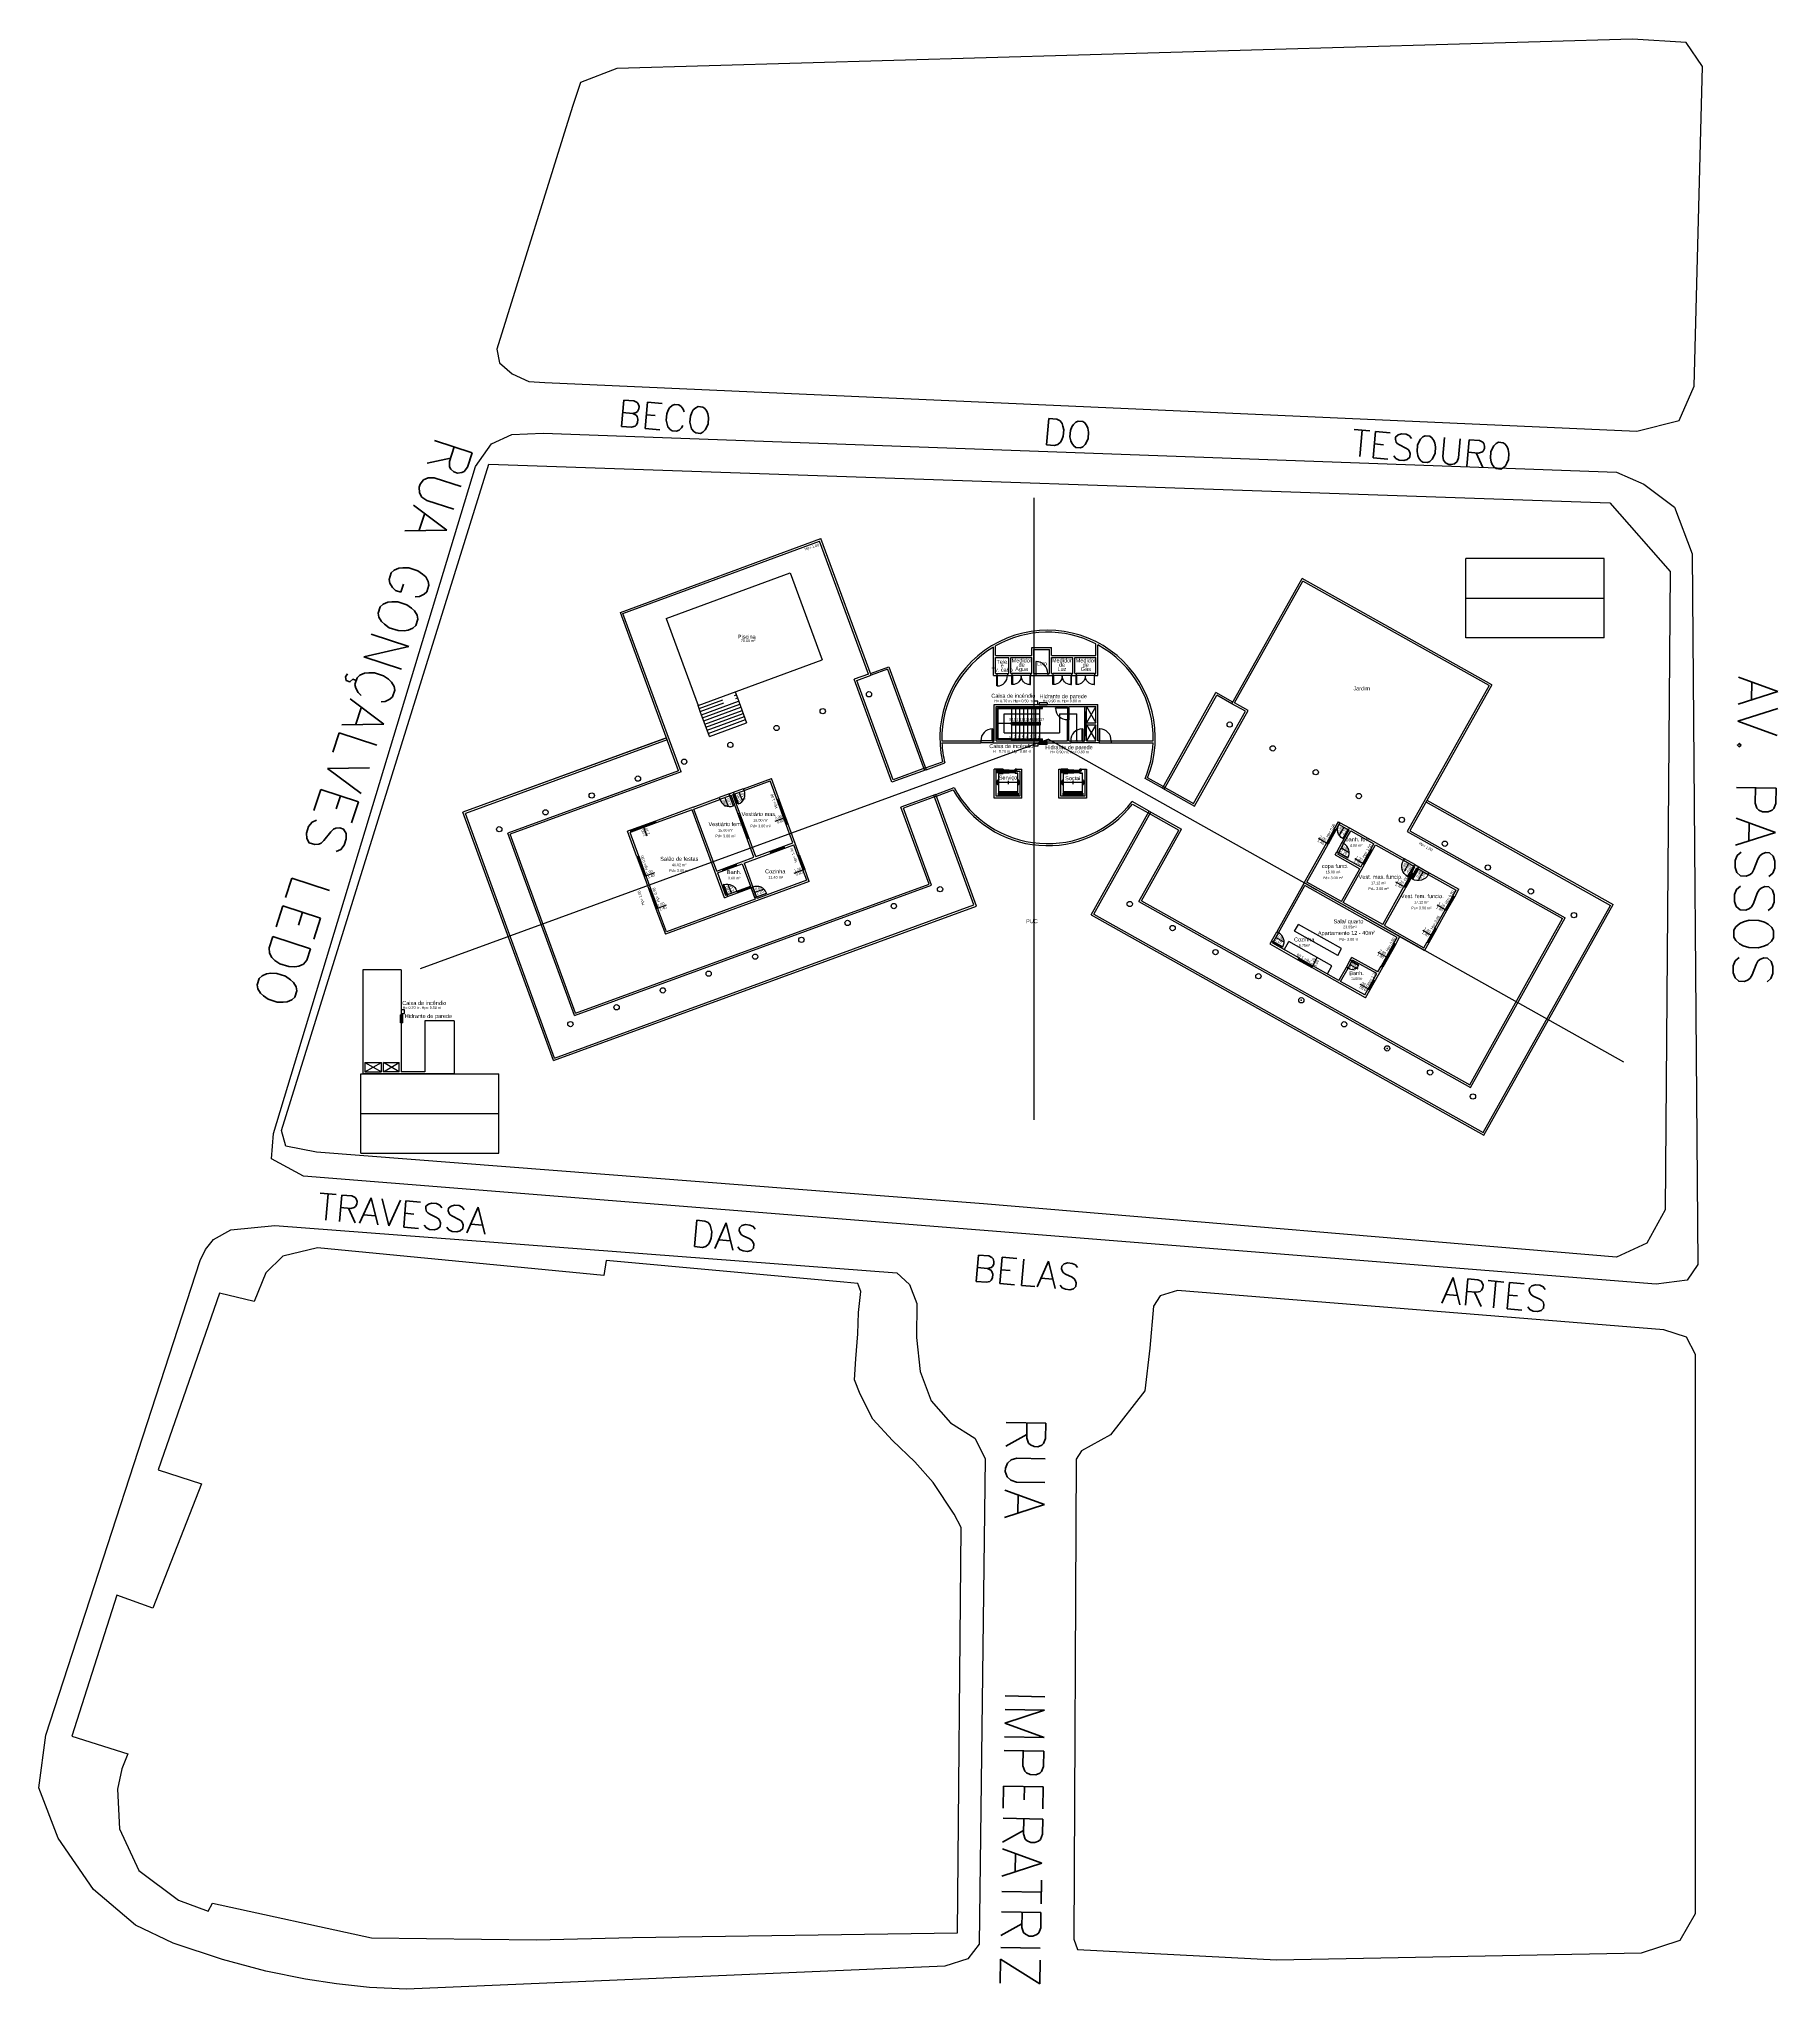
# Model space of a CAD drawing. Header units: millimetres. Extents: x -210 to 1173, y -437 to 320.
# Drawn here: x 452.6 to 584.2, y -108.1 to 39.4 of the extents above; entities that cross this region are included whole.
import ezdxf
from ezdxf.enums import TextEntityAlignment as Align

# ---------------------------------------------------------------- set-up
doc = ezdxf.new("R2010")
doc.units = ezdxf.units.MM
doc.header["$LTSCALE"] = 0.3
for name, pattern in [('DASHDOTX2', [50.8, 25.4, -12.7, 0, -12.7]), ('DASHED2', [9.525, 6.35, -3.175]), ('LTYPE_4', [112.5, 56.25, -56.25]), ('LTYPE_6', [168.75, 112.5, -28.125, 0, -28.125])]:
    doc.linetypes.add(name, pattern=pattern)
for name, color, linetype in [('330', 254, 'Continuous'), ('500', 254, 'Continuous'), ('551', 255, 'Continuous'), ('CORTE', 6, 'Continuous'), ('COTAS', 1, 'Continuous'), ('ESQUADRIAS', 3, 'Continuous'), ('LAYER_0', 6, 'Continuous'), ('LINHA DE CORTE', 6, 'DASHDOTX2'), ('PISO', 1, 'Continuous'), ('PROJEÇÃO', 1, 'DASHED2'), ('TEXTOS', 2, 'Continuous'), ('VISTA', 2, 'Continuous')]:
    doc.layers.add(name, color=color, linetype=linetype)
doc.styles.add('2MM 1_100', font='ARIAL.TTF', dxfattribs={"height": 0.2})
doc.styles.add('3MM 1_100', font='ARIAL.TTF', dxfattribs={"height": 0.3})
doc.styles.add('ROMANS', font='romans.shx')

msp = doc.modelspace()

# ---------------------------------------------------------------- linework, layer by layer
for p, q in [((527.892, -42.36), (527.892, 4.708)), ((481.43, -30.898), (528.945, -13.559)), ((572.504, -37.993), (528.945, -13.559))]:
    msp.add_line(p, q)
at = {"layer": '330'}
for points in [[(486.614, 7.256, 0), (571.435, 4.339, 0), (576.003, -0.858, 0), (575.629, -49.167, 0), (574.242, -51.687, 0), (571.949, -52.744, 0), (524.033, -48.706, 0), (473.572, -44.793, 0), (471.243, -44.357, 0), (470.93, -43.165, 0)], [(522.089, -103.879, 0), (522.351, -73.207, 0), (521.828, -72.202, 0), (520.228, -69.786, 0), (518.843, -68.235, 0), (517.147, -66.629, 0), (515.669, -65.01, 0), (514.723, -63.125, 0), (514.273, -62.04, 0), (514.396, -60.438, 0), (514.533, -58.551, 0), (514.597, -56.937, 0), (514.768, -55.352, 0), (514.542, -54.74, 0), (513.486, -54.645, 0), (495.482, -53.01, 0), (495.321, -54.126, 0), (473.634, -52.038, 0), (471.018, -52.682, 0), (469.729, -53.943, 0), (468.846, -56.1, 0), (466.228, -55.468, 0), (461.579, -68.829, 0), (464.867, -69.891, 0), (461.184, -79.296, 0), (458.465, -78.314, 0), (455.057, -88.981, 0), (459.294, -90.333, 0), (458.846, -91.468, 0), (458.514, -93.001, 0), (458.665, -96.006, 0), (460.123, -99.149, 0), (463.126, -101.398, 0), (465.382, -102.245, 0), (465.701, -101.639, 0), (477.735, -104.255, 0), (490.213, -104.406, 0), (497.473, -104.221, 0)]]:
    msp.add_polyline3d(points, close=True, dxfattribs=at)
at = {"layer": '500'}
for points in [[(490.735, 9.613, 0), (571.949, 6.649, 0), (574.016, 5.757, 0), (576.337, 4.017, 0), (577.685, 0.477, 0), (578.113, -53.294, 0), (577.286, -54.497, 0), (574.951, -54.799, 0), (472.583, -46.609, 0), (470.174, -45.296, 0), (470.318, -43.391, 0), (485.597, 7.09, 0), (486.805, 8.811, 0), (488.36, 9.509, 0)], [(464.767, -52.998, 0), (465.172, -52.168, 0), (465.768, -51.401, 0), (467.095, -50.68, 0), (470.412, -50.359, 0), (517.488, -53.935, 0), (518.458, -54.811, 0), (518.993, -56.26, 0), (518.981, -58.827, 0), (519.253, -61.407, 0), (520.091, -63.626, 0), (521.541, -65.288, 0), (523.397, -66.452, 0), (524.169, -67.981, 0), (523.715, -104.719, 0), (522.867, -105.839, 0), (521.113, -106.386, 0), (480.382, -108.124, 0), (477.58, -107.999, 0), (475.082, -107.723, 0), (472.73, -107.376, 0), (469.725, -106.776, 0), (466.463, -105.896, 0), (462.712, -104.646, 0), (459.877, -103.298, 0), (456.699, -100.585, 0), (454.024, -96.706, 0), (452.57, -92.91, 0), (453.091, -88.911, 0)], [(538.725, -55.271, 0), (537.412, -55.676, 0), (536.921, -56.451, 0), (536.621, -59.625, 0), (536.242, -62.865, 0), (533.653, -66.198, 0), (531.455, -67.399, 0), (531.065, -68.02, 0), (530.892, -104.363, 0), (531.168, -105.122, 0), (546.228, -105.914, 0), (573.84, -105.385, 0), (576.755, -104.438, 0), (577.914, -102.399, 0), (577.928, -60.123, 0), (577.235, -58.806, 0), (575.519, -58.253, 0)]]:
    msp.add_polyline3d(points, close=True, dxfattribs=at)
at = {"layer": '551', "color": 250}
msp.add_polyline3d([(490.847, 13.438, 0), (573.49, 9.763, 0), (576.692, 10.566, 0), (577.824, 13.174, 0), (578.462, 37.358, 0), (577.228, 39.162, 0), (573.153, 39.433, 0), (496.293, 37.197, 0), (493.545, 36.154, 0), (492.939, 34.33, 0), (487.223, 15.968, 0), (487.414, 14.93, 0), (488.379, 14.098, 0), (489.638, 13.528, 0)], close=True, dxfattribs=at)
at = {"layer": 'CORTE'}
for p, q in [((500.024, -4.427), (509.409, -0.974)), ((509.409, -0.974), (511.826, -7.543)), ((500.024, -4.427), (502.441, -10.996)), ((524.802, -8.723), (524.802, -6.578)), ((524.952, -7.223), (524.952, -6.491)), ((524.952, -7.223), (527.702, -7.223)), ((524.952, -7.373), (525.952, -7.373)), ((524.952, -8.573), (524.952, -7.373)), ((525.952, -8.573), (525.952, -7.373)), ((526.102, -7.373), (527.702, -7.373)), ((526.102, -8.573), (526.102, -7.373)), ((527.702, -6.623), (529.202, -6.623)), ((527.702, -7.223), (527.702, -6.623)), ((527.702, -8.573), (527.702, -7.373)), ((527.852, -6.773), (529.052, -6.773)), ((527.852, -8.573), (527.852, -6.773)), ((529.052, -8.573), (529.052, -6.773)), ((529.202, -7.223), (529.202, -6.623)), ((529.202, -7.223), (532.552, -7.223)), ((529.202, -7.373), (530.802, -7.373)), ((529.202, -8.573), (529.202, -7.373)), ((530.802, -8.573), (530.802, -7.373)), ((530.952, -7.373), (532.552, -7.373)), ((530.952, -8.573), (530.952, -7.373)), ((532.552, -7.223), (532.552, -6.34)), ((532.552, -8.573), (532.552, -7.373)), ((532.702, -8.723), (532.702, -6.419)), ((534.145, -7.223), (534.148, -7.223)), ((502.441, -10.996), (511.826, -7.543)), ((524.802, -8.723), (525.052, -8.723)), ((524.952, -8.573), (525.052, -8.573)), ((525.052, -8.573), (525.052, -8.723)), ((525.852, -8.573), (525.952, -8.573)), ((525.852, -8.573), (525.852, -8.723)), ((525.852, -8.723), (526.242, -8.723)), ((526.102, -8.573), (526.202, -8.573)), ((526.202, -8.573), (526.202, -8.723)), ((527.562, -8.723), (528.002, -8.723)), ((527.602, -8.573), (527.702, -8.573)), ((527.602, -8.573), (527.602, -8.723)), ((527.852, -8.573), (528.002, -8.573)), ((528.002, -8.573), (528.002, -8.723)), ((528.902, -8.573), (529.052, -8.573)), ((528.902, -8.573), (528.902, -8.723)), ((528.902, -8.723), (529.302, -8.723)), ((529.202, -8.573), (529.302, -8.573)), ((529.302, -8.573), (529.302, -8.723)), ((530.702, -8.573), (530.802, -8.573)), ((530.702, -8.573), (530.702, -8.723)), ((530.702, -8.723), (531.052, -8.723)), ((530.952, -8.573), (531.052, -8.573)), ((531.052, -8.573), (531.052, -8.723)), ((532.452, -8.573), (532.552, -8.573)), ((532.452, -8.573), (532.452, -8.723)), ((532.452, -8.723), (532.702, -8.723)), ((524.852, -10.923), (532.702, -10.923)), ((524.852, -13.673), (524.852, -10.923)), ((525.002, -11.073), (530.402, -11.073)), ((525.002, -13.673), (525.002, -11.073)), ((525.152, -10.923), (525.152, -10.923)), ((528.852, -10.803), (528.252, -10.803)), ((528.252, -10.803), (528.252, -10.973)), ((528.852, -10.973), (528.252, -10.973)), ((528.852, -10.803), (528.852, -10.973)), ((530.402, -11.173), (530.402, -11.073)), ((530.502, -11.073), (531.702, -11.073)), ((530.502, -11.173), (530.502, -11.073)), ((531.702, -11.073), (532.552, -11.073)), ((531.702, -13.673), (531.702, -11.073)), ((531.852, -12.323), (531.852, -11.073)), ((532.552, -11.073), (531.852, -12.323)), ((531.852, -11.073), (532.552, -12.323)), ((532.552, -12.323), (532.552, -11.073)), ((532.702, -13.673), (532.702, -10.923)), ((527.402, -13.056), (527.357, -13.073)), ((530.402, -13.673), (530.402, -12.073)), ((530.502, -13.673), (530.502, -12.073)), ((531.852, -12.323), (532.552, -12.323)), ((531.852, -12.473), (532.552, -12.473)), ((531.852, -13.673), (531.852, -12.473)), ((531.852, -12.473), (532.552, -13.673)), ((532.552, -12.473), (531.852, -13.673)), ((532.552, -13.673), (532.552, -12.473)), ((520.895, -13.673), (523.852, -13.673)), ((520.9, -13.823), (523.852, -13.823)), ((523.852, -13.673), (523.852, -13.823)), ((524.752, -13.673), (524.752, -13.823)), ((524.752, -13.673), (524.852, -13.673)), ((524.752, -13.823), (530.652, -13.823)), ((525.002, -13.673), (530.402, -13.673)), ((528.252, -13.943), (528.252, -13.773)), ((528.852, -13.773), (528.252, -13.773)), ((528.852, -13.943), (528.252, -13.943)), ((528.852, -13.943), (528.852, -13.773)), ((530.502, -13.673), (530.652, -13.673)), ((531.103, -13.623), (531.102, -13.622)), ((531.552, -13.673), (531.702, -13.673)), ((532.802, -13.823), (531.552, -13.823)), ((531.852, -13.673), (532.552, -13.673)), ((532.802, -13.673), (532.702, -13.673)), ((532.702, -13.823), (532.702, -13.823)), ((532.802, -13.673), (532.802, -13.823)), ((533.702, -13.673), (536.889, -13.673)), ((533.702, -13.673), (533.702, -13.823)), ((533.702, -13.823), (536.883, -13.823)), ((524.857, -18.022), (524.857, -15.823)), ((525.032, -15.823), (524.857, -15.823)), ((525.007, -17.873), (525.007, -15.823)), ((525.007, -15.973), (525.032, -15.973)), ((525.007, -17.873), (525.007, -15.973)), ((526.552, -15.823), (526.957, -15.823)), ((526.552, -15.973), (526.807, -15.973)), ((526.807, -15.973), (526.807, -17.873)), ((526.957, -18.023), (526.957, -15.823)), ((529.752, -15.823), (529.927, -15.823)), ((529.752, -18.023), (529.752, -15.823)), ((529.902, -17.873), (529.902, -15.823)), ((529.902, -17.873), (529.902, -15.973)), ((531.447, -15.823), (531.852, -15.823)), ((531.502, -16.143), (531.501, -16.143)), ((531.702, -15.823), (531.702, -17.873)), ((531.852, -15.823), (531.852, -18.023)), ((504.8, -17.692), (505.128, -17.571)), ((504.852, -17.832), (504.8, -17.692)), ((505.18, -17.712), (505.128, -17.571)), ((505.879, -17.295), (507.991, -16.518)), ((505.931, -17.435), (505.879, -17.295)), ((505.931, -17.435), (507.902, -16.71)), ((509.628, -21.403), (507.902, -16.71)), ((510.105, -22.266), (507.991, -16.518)), ((502.078, -18.693), (499.22, -19.744)), ((501.989, -18.885), (499.274, -19.89)), ((504.44, -25.549), (501.989, -18.885)), ((502.078, -18.693), (504.049, -17.968)), ((502.13, -18.834), (504.101, -18.109)), ((503.856, -23.526), (502.13, -18.834)), ((504.049, -17.968), (504.101, -18.109)), ((504.852, -17.832), (504.945, -17.798)), ((506.672, -22.49), (504.945, -17.798)), ((505.086, -17.746), (505.18, -17.712)), ((506.812, -22.439), (505.086, -17.746)), ((526.957, -18.023), (524.857, -18.022)), ((526.807, -17.873), (525.007, -17.873)), ((531.852, -18.023), (529.752, -18.023)), ((531.702, -17.873), (529.902, -17.873)), ((497.343, -20.434), (497.104, -20.522)), ((497.817, -22.445), (497.104, -20.522)), ((497.395, -20.575), (497.301, -20.61)), ((497.958, -22.393), (497.301, -20.61)), ((497.395, -20.575), (497.343, -20.434)), ((499.272, -19.885), (499.22, -19.744)), ((550.588, -20.369), (550.906, -19.802)), ((550.588, -20.369), (550.719, -20.442)), ((550.719, -20.442), (550.962, -20.008)), ((550.906, -19.802), (551.037, -19.875)), ((550.963, -20.006), (551.037, -19.875)), ((551.167, -21.381), (551.705, -20.421)), ((551.298, -21.454), (551.835, -20.495)), ((551.661, -20.397), (551.734, -20.266)), ((551.661, -20.397), (551.705, -20.421)), ((551.734, -20.266), (555.9, -22.601)), ((551.835, -20.495), (553.58, -21.473)), ((505.926, -22.925), (509.68, -21.544)), ((506.812, -22.439), (509.628, -21.403)), ((509.964, -22.318), (509.68, -21.544)), ((548.314, -24.425), (550.001, -21.415)), ((548.518, -24.367), (550.132, -21.489)), ((550.001, -21.415), (550.132, -21.489)), ((550.653, -22.297), (550.776, -22.079)), ((550.906, -22.152), (550.776, -22.079)), ((551.298, -21.454), (551.167, -21.381)), ((551.266, -25.908), (553.711, -21.546)), ((552.602, -23.217), (553.58, -21.473)), ((553.711, -21.546), (555.826, -22.732)), ((497.958, -22.393), (497.817, -22.445)), ((503.856, -23.526), (506.672, -22.49)), ((503.908, -23.667), (505.785, -22.976)), ((505.785, -22.976), (506.406, -24.666)), ((505.926, -22.925), (506.599, -24.755)), ((509.964, -22.318), (510.105, -22.266)), ((510.379, -23.444), (510.52, -23.392)), ((510.664, -24.218), (510.379, -23.444)), ((510.856, -24.307), (510.52, -23.392)), ((550.653, -22.297), (552.529, -23.348)), ((550.858, -22.239), (550.906, -22.152)), ((550.858, -22.239), (552.602, -23.217)), ((551.135, -25.834), (552.529, -23.348)), ((555.826, -22.732), (555.9, -22.601)), ((556.454, -23.657), (556.699, -23.221)), ((556.585, -23.73), (556.829, -23.294)), ((556.611, -23.172), (556.685, -23.041)), ((556.611, -23.172), (556.699, -23.221)), ((556.685, -23.041), (556.99, -23.212)), ((556.829, -23.294), (556.917, -23.343)), ((556.917, -23.343), (556.99, -23.212)), ((498.504, -23.897), (498.365, -23.948)), ((498.365, -23.948), (498.709, -24.887)), ((498.504, -23.897), (498.849, -24.836)), ((498.849, -24.836), (498.709, -24.887)), ((510.856, -24.307), (499.982, -28.308)), ((503.908, -23.667), (504.529, -25.356)), ((505.374, -25.046), (506.406, -24.666)), ((505.426, -25.186), (506.599, -24.755)), ((510.664, -24.218), (506.909, -25.599)), ((548.314, -24.425), (546.235, -28.132)), ((546.369, -28.207), (548.375, -24.631)), ((549.23, -24.938), (548.314, -24.425)), ((555.556, -28.488), (548.314, -24.425)), ((555.351, -28.545), (548.373, -24.63)), ((551.135, -25.834), (548.518, -24.367)), ((554.254, -27.582), (555.867, -24.704)), ((554.385, -27.656), (555.998, -24.777)), ((555.867, -24.704), (555.998, -24.777)), ((556.454, -23.657), (556.585, -23.73)), ((557.702, -23.783), (557.775, -23.652)), ((557.702, -23.783), (559.817, -24.969)), ((557.775, -23.652), (560.021, -24.911)), ((559.573, -25.405), (559.817, -24.969)), ((559.703, -25.478), (560.021, -24.911)), ((499.399, -26.339), (499.257, -26.39)), ((499.257, -26.39), (499.982, -28.308)), ((500.058, -28.12), (499.312, -26.104)), ((506.769, -25.651), (500.058, -28.12)), ((504.44, -25.549), (504.675, -25.462)), ((504.529, -25.356), (504.623, -25.322)), ((504.623, -25.322), (504.675, -25.462)), ((506.875, -25.506), (506.734, -25.557)), ((506.734, -25.557), (506.769, -25.651)), ((506.875, -25.506), (506.909, -25.599)), ((552.163, -26.582), (550.277, -25.525)), ((554.254, -27.582), (551.266, -25.908)), ((558.204, -27.847), (558.986, -26.452)), ((558.334, -27.921), (559.117, -26.525)), ((558.986, -26.452), (559.117, -26.525)), ((559.573, -25.405), (559.703, -25.478)), ((553.21, -27.169), (557.43, -29.535)), ((554.385, -27.656), (557.372, -29.33)), ((558.204, -27.847), (558.334, -27.921)), ((545.843, -28.83), (545.721, -29.048)), ((545.721, -29.048), (547.839, -30.237)), ((545.978, -28.905), (545.843, -28.83)), ((545.929, -28.992), (545.978, -28.905)), ((547.913, -30.105), (545.929, -28.992)), ((546.369, -28.207), (546.235, -28.132)), ((555.107, -28.981), (555.351, -28.545)), ((555.107, -28.981), (555.238, -29.054)), ((555.238, -29.054), (555.556, -28.488)), ((557.372, -29.33), (557.617, -28.894)), ((557.748, -28.968), (557.43, -29.535)), ((557.617, -28.894), (557.748, -28.968)), ((547.839, -30.237), (547.913, -30.105)), ((548.886, -30.823), (548.959, -30.693)), ((552.963, -33.111), (548.886, -30.823)), ((550.943, -31.806), (548.959, -30.693)), ((550.943, -31.806), (551.506, -30.802)), ((551.074, -31.879), (551.637, -30.875)), ((551.637, -30.875), (551.506, -30.802)), ((551.8, -30.279), (551.922, -30.061)), ((551.931, -30.352), (551.8, -30.279)), ((553.884, -31.162), (551.922, -30.061)), ((551.931, -30.352), (551.979, -30.265)), ((553.811, -31.292), (551.979, -30.265)), ((552.963, -33.111), (554.26, -30.798)), ((553.884, -31.162), (554.129, -30.725)), ((554.129, -30.725), (554.26, -30.798)), ((479.98, -31.169), (479.98, -31.169)), ((552.906, -32.907), (551.074, -31.879)), ((552.906, -32.907), (553.811, -31.292)), ((552.701, -32.964), (552.701, -32.964))]:
    msp.add_line(p, q, dxfattribs=at)
for points in [[(528.152, -10.923), (528.152, -10.673), (527.852, -10.673), (527.852, -10.923)], [(528.152, -13.823), (528.152, -14.073), (527.852, -14.073), (527.852, -13.823)]]:
    msp.add_lwpolyline(points, close=True, dxfattribs=at)
for centre in [(515.379, -10.152), (511.882, -11.429), (508.385, -12.705), (542.675, -12.443), (504.888, -13.981), (545.933, -14.244), (501.391, -15.257), (549.188, -16.049), (494.397, -17.809), (497.894, -16.533), (552.446, -17.851), (490.9, -19.085), (487.4, -20.362), (555.702, -19.655), (558.959, -21.458), (562.215, -23.261), (520.758, -24.902), (565.472, -25.065), (517.261, -26.178), (535.109, -26.021), (513.764, -27.454), (538.354, -27.844), (568.729, -26.868), (510.267, -28.731), (541.602, -29.662), (506.77, -30.007), (499.776, -32.559), (503.246, -31.292), (544.849, -31.485), (496.279, -33.835), (548.096, -33.304), (492.782, -35.111), (551.343, -35.125), (554.59, -36.946), (557.837, -38.767), (561.084, -40.588)]:
    msp.add_circle(centre, 0.2, dxfattribs=at)
for radius, start, end in [(8.15, 338.31976, 192.76239), (8, 62.77092, 119.50181), (8, 62.77092, 119.50181), (8, 120.74388, 181.56745), (8, 358.43065, 61.55603), (8, 182.64247, 193.7063), (8, 337.39146, 357.35562), (8.15, 208.75151, 322.08508), (8, 208.0702, 323.05236)]:
    msp.add_arc((528.892, -13.454), radius, start, end, dxfattribs=at)
at = {"layer": 'COTAS'}
for p, q in [((525.602, -13.073), (525.602, -11.623)), ((525.602, -11.623), (528.302, -11.623)), ((528.302, -11.623), (528.252, -11.572)), ((528.302, -11.623), (528.252, -11.672)), ((529.802, -11.623), (531.102, -11.623)), ((529.802, -11.623), (529.802, -13.073)), ((531.102, -13.673), (531.102, -11.623)), ((525.602, -13.073), (529.802, -13.073)), ((498.585, -20.887), (498.333, -20.23)), ((508.277, -19.747), (508.933, -19.496)), ((550.001, -21.415), (549.388, -21.072)), ((551.717, -22.148), (551.104, -21.804)), ((509.722, -23.696), (510.379, -23.444)), ((552.749, -22.956), (552.136, -22.612)), ((498.505, -23.901), (499.162, -23.65)), ((504.707, -24.523), (504.948, -25.184)), ((555.867, -24.704), (555.254, -24.36)), ((499.399, -26.339), (500.055, -26.087)), ((558.986, -26.452), (558.373, -26.108)), ((557.91, -28.371), (557.297, -28.027)), ((546.786, -28.9), (546.173, -28.556)), ((548.96, -30.693), (549.302, -30.082)), ((552.404, -30.945), (551.783, -30.614)), ((554.523, -30.028), (553.91, -29.685)), ((553.164, -32.449), (552.551, -32.105))]:
    msp.add_line(p, q, dxfattribs=at)
at = {"layer": 'COTAS', "extrusion": (-1.66903e-12, 3.79062e-12, -1)}
for p, q in [((505.555, -17.573), (505.796, -18.234)), ((504.476, -17.97), (504.717, -18.631))]:
    msp.add_line(p, q, dxfattribs=at)
at = {"layer": 'COTAS', "extrusion": (-2.49741e-12, 2.53038e-12, -1)}
msp.add_line((551.312, -20.201), (550.968, -20.815), dxfattribs=at)
at = {"layer": 'COTAS', "extrusion": (3.46177e-12, -8.09989e-13, -1)}
for p, q in [((556.219, -22.952), (555.875, -23.565)), ((557.309, -23.563), (556.966, -24.176))]:
    msp.add_line(p, q, dxfattribs=at)
at = {"layer": 'COTAS', "extrusion": (-3.79062e-12, -1.66903e-12, -1)}
msp.add_line((506.737, -25.13), (507.397, -24.889), dxfattribs=at)
at = {"layer": 'COTAS'}
msp.add_circle((531.102, -13.673), 0.05, dxfattribs=at)
at = {"layer": 'ESQUADRIAS'}
for p, q in [((498.295, -20.125), (497.355, -20.467)), ((499.248, -19.819), (497.369, -20.505)), ((498.295, -20.125), (498.322, -20.2)), ((499.262, -19.857), (498.322, -20.2)), ((550.636, -20.396), (550.049, -21.442)), ((550.671, -20.415), (550.084, -21.462)), ((497.869, -22.425), (498.418, -23.928)), ((497.907, -22.412), (498.455, -23.915)), ((510.43, -23.425), (510.016, -22.299)), ((510.468, -23.411), (510.054, -22.285)), ((498.761, -24.868), (499.309, -26.371)), ((498.798, -24.854), (499.347, -26.357)), ((556.502, -23.684), (555.915, -24.731)), ((556.537, -23.703), (555.95, -24.75)), ((559.034, -26.479), (559.621, -25.432)), ((559.069, -26.498), (559.655, -25.451)), ((558.251, -27.874), (557.665, -28.921)), ((558.286, -27.894), (557.7, -28.941)), ((555.155, -29.008), (554.177, -30.752)), ((555.19, -29.027), (554.211, -30.771)), ((547.866, -30.188), (548.913, -30.775)), ((547.886, -30.153), (548.932, -30.74))]:
    msp.add_line(p, q, dxfattribs=at)
at = {"layer": 'ESQUADRIAS', "extrusion": (-4.20167e-10, 2.37721e-09, 1), "elevation": 0}
msp.add_lwpolyline([(525.052, -8.723), (525.092, -8.723), (525.092, -9.523), (525.052, -9.523)], close=True, dxfattribs=at)
at = {"layer": 'ESQUADRIAS', "extrusion": (2.18219e-21, 1.22461e-16, -1)}
for points in [[(-526.202, -8.723), (-526.242, -8.723), (-526.242, -9.423), (-526.202, -9.423)], [(-527.602, -8.723), (-527.562, -8.723), (-527.562, -9.423), (-527.602, -9.423)], [(-529.302, -8.723), (-529.342, -8.723), (-529.342, -9.423), (-529.302, -9.423)], [(-530.702, -8.723), (-530.662, -8.723), (-530.662, -9.423), (-530.702, -9.423)], [(-531.052, -8.723), (-531.092, -8.723), (-531.092, -9.423), (-531.052, -9.423)], [(-532.452, -8.723), (-532.412, -8.723), (-532.412, -9.423), (-532.452, -9.423)]]:
    msp.add_lwpolyline(points, close=True, dxfattribs=at)
at = {"layer": 'ESQUADRIAS'}
for points in [[(528.002, -8.573), (528.042, -8.573), (528.042, -7.673), (528.002, -7.673)], [(530.402, -11.173), (530.402, -11.213), (529.502, -11.213), (529.502, -11.173)], [(524.752, -13.673), (524.712, -13.673), (524.712, -12.773), (524.752, -12.773)], [(531.552, -13.673), (531.512, -13.673), (531.512, -12.773), (531.552, -12.773)], [(532.802, -13.673), (532.842, -13.673), (532.842, -12.773), (532.802, -12.773)], [(550.908, -22.153), (550.928, -22.118), (551.626, -22.51), (551.606, -22.544)], [(545.978, -28.905), (545.997, -28.87), (546.695, -29.261), (546.675, -29.296)], [(551.931, -30.352), (551.911, -30.387), (552.434, -30.681), (552.454, -30.646)]]:
    msp.add_lwpolyline(points, close=True, dxfattribs=at)
at = {"layer": 'ESQUADRIAS', "elevation": 0}
for points in [[(505.18, -17.712), (505.218, -17.698), (505.494, -18.449), (505.456, -18.462)], [(504.852, -17.832), (504.814, -17.846), (505.09, -18.597), (505.128, -18.583)]]:
    msp.add_lwpolyline(points, close=True, dxfattribs=at)
at = {"layer": 'ESQUADRIAS', "extrusion": (-5.98787e-17, -1.06823e-16, -1)}
msp.add_lwpolyline([(-551.661, -20.397), (-551.626, -20.377), (-551.235, -21.075), (-551.27, -21.095)], close=True, dxfattribs=at)
at = {"layer": 'ESQUADRIAS', "extrusion": (1.06823e-16, -5.98787e-17, -1)}
msp.add_lwpolyline([(-556.611, -23.172), (-556.576, -23.152), (-556.136, -23.937), (-556.171, -23.957)], close=True, dxfattribs=at)
at = {"layer": 'ESQUADRIAS', "extrusion": (-1.06823e-16, 5.98787e-17, -1)}
msp.add_lwpolyline([(-556.917, -23.343), (-556.952, -23.363), (-556.511, -24.148), (-556.477, -24.128)], close=True, dxfattribs=at)
at = {"layer": 'ESQUADRIAS', "extrusion": (7.55958e-10, -2.0636e-09, -1), "elevation": 0}
msp.add_lwpolyline([(-504.623, -25.322), (-504.661, -25.308), (-504.384, -24.557), (-504.347, -24.571)], close=True, dxfattribs=at)
at = {"layer": 'ESQUADRIAS', "extrusion": (1.24771e-08, 1.88166e-09, 1), "elevation": 0}
msp.add_lwpolyline([(506.875, -25.506), (506.861, -25.468), (507.612, -25.192), (507.626, -25.229)], close=True, dxfattribs=at)
at = {"layer": 'LAYER_0', "color": 7}
for p, q in [((525.032, -15.973), (525.032, -15.823)), ((526.552, -15.823), (526.552, -15.973)), ((529.927, -15.973), (529.927, -15.823)), ((531.447, -15.823), (531.447, -15.973))]:
    msp.add_line(p, q, dxfattribs=at)
at = {"layer": 'LAYER_0', "color": 11}
for p, q in [((525.532, -15.823), (525.032, -15.823)), ((525.032, -15.823), (525.032, -15.883)), ((525.032, -15.973), (525.032, -15.883)), ((525.032, -15.883), (526.432, -15.883)), ((526.462, -15.973), (525.032, -15.973)), ((525.034, -15.881), (525.034, -15.825)), ((525.034, -15.825), (525.53, -15.825)), ((525.047, -15.881), (525.034, -15.881)), ((525.047, -15.883), (525.047, -15.881)), ((525.057, -16.093), (525.057, -16.003)), ((526.462, -16.003), (525.057, -16.003)), ((526.432, -16.093), (525.057, -16.093)), ((525.53, -16.123), (525.177, -16.123)), ((525.177, -16.123), (525.177, -17.573)), ((525.207, -17.543), (525.207, -16.143)), ((525.207, -16.143), (525.532, -16.143)), ((525.982, -15.888), (525.512, -15.888)), ((525.512, -15.888), (525.512, -15.928)), ((525.512, -15.928), (525.527, -15.928)), ((525.512, -16.088), (525.512, -16.048)), ((525.512, -16.048), (525.527, -16.048)), ((525.982, -16.088), (525.512, -16.088)), ((525.514, -15.926), (525.514, -15.89)), ((525.514, -15.89), (525.98, -15.89)), ((525.527, -15.926), (525.514, -15.926)), ((525.527, -16.05), (525.514, -16.05)), ((525.514, -16.05), (525.514, -16.086)), ((525.514, -16.086), (525.98, -16.086)), ((525.53, -15.881), (525.517, -15.881)), ((525.517, -15.881), (525.517, -15.883)), ((525.517, -16.093), (525.517, -16.095)), ((525.517, -16.095), (525.53, -16.095)), ((525.527, -15.928), (525.527, -15.926)), ((525.527, -16.048), (525.527, -16.05)), ((525.53, -15.825), (525.53, -15.881)), ((525.53, -16.095), (525.53, -16.123)), ((525.532, -15.883), (525.532, -15.823)), ((525.532, -16.093), (525.532, -16.143)), ((526.444, -15.933), (525.962, -15.933)), ((525.962, -15.933), (525.962, -15.973)), ((525.962, -16.043), (525.962, -16.003)), ((526.444, -16.043), (525.962, -16.043)), ((525.964, -15.971), (525.964, -15.935)), ((525.964, -15.935), (526.442, -15.935)), ((525.977, -15.971), (525.964, -15.971)), ((525.977, -16.005), (525.964, -16.005)), ((525.964, -16.005), (525.964, -16.041)), ((525.964, -16.041), (526.442, -16.041)), ((525.967, -15.928), (525.967, -15.926)), ((525.967, -15.926), (525.98, -15.926)), ((525.982, -15.928), (525.967, -15.928)), ((525.982, -16.048), (525.967, -16.048)), ((525.967, -16.048), (525.967, -16.05)), ((525.967, -16.05), (525.98, -16.05)), ((525.977, -15.973), (525.977, -15.971)), ((525.977, -16.003), (525.977, -16.005)), ((525.98, -15.926), (525.98, -15.89)), ((525.98, -16.05), (525.98, -16.086)), ((525.982, -15.888), (525.982, -15.928)), ((525.982, -16.088), (525.982, -16.048)), ((526.442, -15.971), (526.429, -15.971)), ((526.429, -15.971), (526.429, -15.973)), ((526.429, -16.005), (526.429, -16.003)), ((526.442, -16.005), (526.429, -16.005)), ((526.432, -15.823), (526.432, -15.928)), ((526.432, -15.823), (526.552, -15.823)), ((526.432, -15.928), (526.447, -15.928)), ((526.432, -16.048), (526.447, -16.048)), ((526.432, -16.048), (526.432, -16.093)), ((526.432, -16.093), (526.432, -16.143)), ((526.607, -16.143), (526.432, -16.143)), ((526.434, -15.926), (526.434, -15.825)), ((526.55, -15.825), (526.434, -15.825)), ((526.449, -15.926), (526.434, -15.926)), ((526.449, -16.05), (526.434, -16.05)), ((526.434, -16.05), (526.434, -16.093)), ((526.434, -16.123), (526.434, -16.093)), ((526.637, -16.123), (526.434, -16.123)), ((526.442, -15.935), (526.442, -15.971)), ((526.442, -16.041), (526.442, -16.005)), ((526.444, -15.973), (526.444, -15.933)), ((526.444, -16.003), (526.444, -16.043)), ((526.447, -15.928), (526.447, -15.973)), ((526.447, -16.048), (526.447, -16.003)), ((526.449, -15.971), (526.449, -15.926)), ((526.462, -15.971), (526.449, -15.971)), ((526.462, -16.005), (526.449, -16.005)), ((526.449, -16.005), (526.449, -16.05)), ((526.462, -15.973), (526.462, -15.971)), ((526.552, -15.973), (526.462, -15.973)), ((526.462, -16.003), (526.462, -16.005)), ((526.537, -15.883), (526.537, -15.881)), ((526.537, -15.881), (526.55, -15.881)), ((526.552, -15.883), (526.537, -15.883)), ((526.55, -15.881), (526.55, -15.825)), ((526.552, -15.823), (526.552, -15.883)), ((526.552, -15.883), (526.552, -15.973)), ((526.607, -16.143), (526.607, -17.543)), ((526.637, -17.573), (526.637, -16.123)), ((530.427, -15.823), (529.927, -15.823)), ((529.927, -15.823), (529.927, -15.883)), ((529.927, -15.973), (529.927, -15.883)), ((529.927, -15.883), (531.327, -15.883)), ((531.357, -15.973), (529.927, -15.973)), ((529.929, -15.881), (529.929, -15.825)), ((529.929, -15.825), (530.425, -15.825)), ((529.942, -15.881), (529.929, -15.881)), ((529.942, -15.883), (529.942, -15.881)), ((529.952, -16.093), (529.952, -16.003)), ((531.357, -16.003), (529.952, -16.003)), ((531.327, -16.093), (529.952, -16.093)), ((530.425, -16.123), (530.072, -16.123)), ((530.072, -16.123), (530.072, -17.573)), ((530.102, -17.543), (530.102, -16.143)), ((530.102, -16.143), (530.427, -16.143)), ((530.877, -15.888), (530.407, -15.888)), ((530.407, -15.888), (530.407, -15.928)), ((530.407, -15.928), (530.422, -15.928)), ((530.407, -16.088), (530.407, -16.048)), ((530.407, -16.048), (530.422, -16.048)), ((530.877, -16.088), (530.407, -16.088)), ((530.409, -15.926), (530.409, -15.89)), ((530.409, -15.89), (530.875, -15.89)), ((530.422, -15.926), (530.409, -15.926)), ((530.422, -16.05), (530.409, -16.05)), ((530.409, -16.05), (530.409, -16.086)), ((530.409, -16.086), (530.875, -16.086)), ((530.425, -15.881), (530.412, -15.881)), ((530.412, -15.881), (530.412, -15.883)), ((530.412, -16.093), (530.412, -16.095)), ((530.412, -16.095), (530.425, -16.095)), ((530.422, -15.928), (530.422, -15.926)), ((530.422, -16.048), (530.422, -16.05)), ((530.425, -15.825), (530.425, -15.881)), ((530.425, -16.095), (530.425, -16.123)), ((530.427, -15.883), (530.427, -15.823)), ((530.427, -16.093), (530.427, -16.143)), ((531.339, -15.933), (530.857, -15.933)), ((530.857, -15.933), (530.857, -15.973)), ((530.857, -16.043), (530.857, -16.003)), ((531.339, -16.043), (530.857, -16.043)), ((530.859, -15.971), (530.859, -15.935)), ((530.859, -15.935), (531.337, -15.935)), ((530.872, -15.971), (530.859, -15.971)), ((530.872, -16.005), (530.859, -16.005)), ((530.859, -16.005), (530.859, -16.041)), ((530.859, -16.041), (531.337, -16.041)), ((530.862, -15.928), (530.862, -15.926)), ((530.862, -15.926), (530.875, -15.926)), ((530.877, -15.928), (530.862, -15.928)), ((530.877, -16.048), (530.862, -16.048)), ((530.862, -16.048), (530.862, -16.05)), ((530.862, -16.05), (530.875, -16.05)), ((530.872, -15.973), (530.872, -15.971)), ((530.872, -16.003), (530.872, -16.005)), ((530.875, -15.926), (530.875, -15.89)), ((530.875, -16.05), (530.875, -16.086)), ((530.877, -15.888), (530.877, -15.928)), ((530.877, -16.088), (530.877, -16.048)), ((531.337, -15.971), (531.324, -15.971)), ((531.324, -15.971), (531.324, -15.973)), ((531.324, -16.005), (531.324, -16.003)), ((531.337, -16.005), (531.324, -16.005)), ((531.327, -15.823), (531.327, -15.928)), ((531.327, -15.823), (531.447, -15.823)), ((531.327, -15.928), (531.342, -15.928)), ((531.327, -16.048), (531.342, -16.048)), ((531.327, -16.048), (531.327, -16.093)), ((531.327, -16.093), (531.327, -16.143)), ((531.502, -16.143), (531.327, -16.143)), ((531.329, -15.926), (531.329, -15.825)), ((531.445, -15.825), (531.329, -15.825)), ((531.344, -15.926), (531.329, -15.926)), ((531.344, -16.05), (531.329, -16.05)), ((531.329, -16.05), (531.329, -16.093)), ((531.329, -16.123), (531.329, -16.093)), ((531.532, -16.123), (531.329, -16.123)), ((531.337, -15.935), (531.337, -15.971)), ((531.337, -16.041), (531.337, -16.005)), ((531.339, -15.973), (531.339, -15.933)), ((531.339, -16.003), (531.339, -16.043)), ((531.342, -15.928), (531.342, -15.973)), ((531.342, -16.048), (531.342, -16.003)), ((531.344, -15.971), (531.344, -15.926)), ((531.357, -15.971), (531.344, -15.971)), ((531.357, -16.005), (531.344, -16.005)), ((531.344, -16.005), (531.344, -16.05)), ((531.357, -15.973), (531.357, -15.971)), ((531.447, -15.973), (531.357, -15.973)), ((531.357, -16.003), (531.357, -16.005)), ((531.432, -15.883), (531.432, -15.881)), ((531.432, -15.881), (531.445, -15.881)), ((531.447, -15.883), (531.432, -15.883)), ((531.445, -15.881), (531.445, -15.825)), ((531.447, -15.823), (531.447, -15.883)), ((531.447, -15.883), (531.447, -15.973)), ((531.502, -16.143), (531.502, -17.543)), ((531.532, -17.573), (531.532, -16.123)), ((525.057, -16.738), (525.007, -16.738)), ((525.057, -16.908), (525.007, -16.908)), ((525.057, -16.778), (525.057, -16.738)), ((525.057, -16.778), (525.057, -16.823)), ((525.057, -16.778), (525.062, -16.778)), ((525.057, -16.823), (525.057, -16.868)), ((525.057, -16.868), (525.057, -16.908)), ((525.057, -16.868), (525.062, -16.868)), ((525.066, -16.781), (525.062, -16.778)), ((525.066, -16.864), (525.062, -16.868)), ((525.067, -16.815), (525.066, -16.781)), ((525.067, -16.831), (525.066, -16.864)), ((525.071, -16.818), (525.067, -16.815)), ((525.067, -16.831), (525.071, -16.827)), ((525.087, -16.818), (525.071, -16.818)), ((525.087, -16.827), (525.071, -16.827)), ((525.087, -16.818), (525.09, -16.815)), ((525.087, -16.827), (525.09, -16.831)), ((525.132, -16.815), (525.09, -16.815)), ((525.132, -16.831), (525.09, -16.831)), ((525.146, -16.667), (525.092, -16.667)), ((525.092, -16.667), (525.092, -16.748)), ((525.152, -16.673), (525.092, -16.673)), ((525.092, -16.748), (525.152, -16.748)), ((525.092, -16.979), (525.092, -16.898)), ((525.092, -16.898), (525.152, -16.898)), ((525.152, -16.973), (525.092, -16.973)), ((525.146, -16.979), (525.092, -16.979)), ((525.132, -16.823), (525.132, -16.815)), ((525.132, -16.823), (525.132, -16.831)), ((525.152, -16.613), (525.146, -16.613)), ((525.146, -16.613), (525.146, -16.667)), ((525.146, -17.033), (525.146, -16.979)), ((525.152, -17.033), (525.146, -17.033)), ((525.152, -16.613), (525.152, -16.673)), ((525.152, -16.673), (525.177, -16.673)), ((525.152, -16.748), (525.177, -16.748)), ((525.152, -16.898), (525.177, -16.898)), ((525.152, -16.973), (525.177, -16.973)), ((525.152, -17.033), (525.152, -16.973)), ((525.203, -17.64), (525.153, -17.64)), ((525.153, -17.64), (525.153, -17.873)), ((525.177, -17.573), (526.637, -17.573)), ((525.203, -17.68), (525.203, -17.64)), ((526.607, -17.543), (525.207, -17.543)), ((525.277, -17.803), (525.277, -17.623)), ((525.277, -17.623), (526.537, -17.623)), ((526.537, -17.623), (526.537, -17.803)), ((526.611, -17.68), (526.611, -17.64)), ((526.611, -17.64), (526.661, -17.64)), ((526.662, -16.673), (526.637, -16.673)), ((526.662, -16.748), (526.637, -16.748)), ((526.662, -16.898), (526.637, -16.898)), ((526.662, -16.973), (526.637, -16.973)), ((526.661, -17.64), (526.661, -17.873)), ((526.662, -16.613), (526.662, -16.673)), ((526.662, -16.613), (526.668, -16.613)), ((526.662, -16.673), (526.722, -16.673)), ((526.722, -16.748), (526.662, -16.748)), ((526.722, -16.898), (526.662, -16.898)), ((526.662, -17.033), (526.662, -16.973)), ((526.662, -16.973), (526.722, -16.973)), ((526.662, -17.033), (526.668, -17.033)), ((526.668, -16.613), (526.668, -16.667)), ((526.668, -16.667), (526.722, -16.667)), ((526.668, -17.033), (526.668, -16.979)), ((526.668, -16.979), (526.722, -16.979)), ((526.682, -16.823), (526.682, -16.815)), ((526.682, -16.815), (526.724, -16.815)), ((526.682, -16.823), (526.682, -16.831)), ((526.682, -16.831), (526.724, -16.831)), ((526.722, -16.667), (526.722, -16.748)), ((526.722, -16.979), (526.722, -16.898)), ((526.728, -16.818), (526.724, -16.815)), ((526.728, -16.827), (526.724, -16.831)), ((526.728, -16.818), (526.744, -16.818)), ((526.728, -16.827), (526.744, -16.827)), ((526.748, -16.815), (526.744, -16.818)), ((526.744, -16.827), (526.748, -16.831)), ((526.748, -16.815), (526.749, -16.781)), ((526.748, -16.831), (526.749, -16.864)), ((526.749, -16.781), (526.753, -16.778)), ((526.749, -16.864), (526.753, -16.868)), ((526.757, -16.778), (526.753, -16.778)), ((526.757, -16.868), (526.753, -16.868)), ((526.757, -16.778), (526.757, -16.738)), ((526.757, -16.738), (526.807, -16.738)), ((526.757, -16.823), (526.757, -16.778)), ((526.757, -16.868), (526.757, -16.823)), ((526.757, -16.868), (526.757, -16.908)), ((526.757, -16.908), (526.807, -16.908)), ((529.952, -16.738), (529.902, -16.738)), ((529.952, -16.908), (529.902, -16.908)), ((529.952, -16.778), (529.952, -16.738)), ((529.952, -16.778), (529.952, -16.823)), ((529.952, -16.778), (529.957, -16.778)), ((529.952, -16.823), (529.952, -16.868)), ((529.952, -16.868), (529.952, -16.908)), ((529.952, -16.868), (529.957, -16.868)), ((529.96, -16.781), (529.957, -16.778)), ((529.96, -16.864), (529.957, -16.868)), ((529.962, -16.815), (529.96, -16.781)), ((529.962, -16.831), (529.96, -16.864)), ((529.966, -16.818), (529.962, -16.815)), ((529.962, -16.831), (529.966, -16.827)), ((529.982, -16.818), (529.966, -16.818)), ((529.982, -16.827), (529.966, -16.827)), ((529.982, -16.818), (529.985, -16.815)), ((529.982, -16.827), (529.985, -16.831)), ((530.027, -16.815), (529.985, -16.815)), ((530.027, -16.831), (529.985, -16.831)), ((530.041, -16.667), (529.987, -16.667)), ((529.987, -16.667), (529.987, -16.748)), ((530.047, -16.673), (529.987, -16.673)), ((529.987, -16.748), (530.047, -16.748)), ((529.987, -16.979), (529.987, -16.898)), ((529.987, -16.898), (530.047, -16.898)), ((530.047, -16.973), (529.987, -16.973)), ((530.041, -16.979), (529.987, -16.979)), ((530.027, -16.823), (530.027, -16.815)), ((530.027, -16.823), (530.027, -16.831)), ((530.047, -16.613), (530.041, -16.613)), ((530.041, -16.613), (530.041, -16.667)), ((530.041, -17.033), (530.041, -16.979)), ((530.047, -17.033), (530.041, -17.033)), ((530.047, -16.613), (530.047, -16.673)), ((530.047, -16.673), (530.072, -16.673)), ((530.047, -16.748), (530.072, -16.748)), ((530.047, -16.898), (530.072, -16.898)), ((530.047, -16.973), (530.072, -16.973)), ((530.047, -17.033), (530.047, -16.973)), ((530.098, -17.64), (530.048, -17.64)), ((530.048, -17.64), (530.048, -17.873)), ((530.072, -17.573), (531.532, -17.573)), ((530.098, -17.68), (530.098, -17.64)), ((531.502, -17.543), (530.102, -17.543)), ((530.172, -17.803), (530.172, -17.623)), ((530.172, -17.623), (531.432, -17.623)), ((531.432, -17.623), (531.432, -17.803)), ((531.506, -17.68), (531.506, -17.64)), ((531.506, -17.64), (531.556, -17.64)), ((531.557, -16.673), (531.532, -16.673)), ((531.557, -16.748), (531.532, -16.748)), ((531.557, -16.898), (531.532, -16.898)), ((531.557, -16.973), (531.532, -16.973)), ((531.556, -17.64), (531.556, -17.873)), ((531.557, -16.613), (531.557, -16.673)), ((531.557, -16.613), (531.563, -16.613)), ((531.557, -16.673), (531.617, -16.673)), ((531.617, -16.748), (531.557, -16.748)), ((531.617, -16.898), (531.557, -16.898)), ((531.557, -17.033), (531.557, -16.973)), ((531.557, -16.973), (531.617, -16.973)), ((531.557, -17.033), (531.563, -17.033)), ((531.563, -16.613), (531.563, -16.667)), ((531.563, -16.667), (531.617, -16.667)), ((531.563, -17.033), (531.563, -16.979)), ((531.563, -16.979), (531.617, -16.979)), ((531.577, -16.823), (531.577, -16.815)), ((531.577, -16.815), (531.619, -16.815)), ((531.577, -16.823), (531.577, -16.831)), ((531.577, -16.831), (531.619, -16.831)), ((531.617, -16.667), (531.617, -16.748)), ((531.617, -16.979), (531.617, -16.898)), ((531.623, -16.818), (531.619, -16.815)), ((531.623, -16.827), (531.619, -16.831)), ((531.623, -16.818), (531.639, -16.818)), ((531.623, -16.827), (531.639, -16.827)), ((531.642, -16.815), (531.639, -16.818)), ((531.639, -16.827), (531.642, -16.831)), ((531.642, -16.815), (531.644, -16.781)), ((531.642, -16.831), (531.644, -16.864)), ((531.644, -16.781), (531.648, -16.778)), ((531.644, -16.864), (531.648, -16.868)), ((531.652, -16.778), (531.648, -16.778)), ((531.652, -16.868), (531.648, -16.868)), ((531.652, -16.778), (531.652, -16.738)), ((531.652, -16.738), (531.702, -16.738)), ((531.652, -16.823), (531.652, -16.778)), ((531.652, -16.868), (531.652, -16.823)), ((531.652, -16.868), (531.652, -16.908)), ((531.652, -16.908), (531.702, -16.908)), ((526.537, -17.803), (525.277, -17.803)), ((526.611, -17.745), (526.611, -17.873)), ((530.098, -17.745), (530.098, -17.873)), ((531.432, -17.803), (530.172, -17.803)), ((531.506, -17.745), (531.506, -17.873))]:
    msp.add_line(p, q, dxfattribs=at)
at = {"layer": 'LAYER_0', "color": 1}
for p, q in [((525.032, -15.903), (525.512, -15.903)), ((525.512, -15.913), (525.032, -15.913)), ((525.032, -15.948), (525.962, -15.948)), ((525.962, -15.958), (525.032, -15.958)), ((525.057, -16.018), (525.962, -16.018)), ((525.962, -16.028), (525.057, -16.028)), ((525.512, -16.063), (525.057, -16.063)), ((525.057, -16.073), (525.512, -16.073)), ((529.927, -15.903), (530.407, -15.903)), ((530.407, -15.913), (529.927, -15.913)), ((529.927, -15.948), (530.857, -15.948)), ((530.857, -15.958), (529.927, -15.958)), ((529.952, -16.018), (530.857, -16.018)), ((530.857, -16.028), (529.952, -16.028)), ((530.407, -16.063), (529.952, -16.063)), ((529.952, -16.073), (530.407, -16.073)), ((525.203, -17.68), (525.203, -17.745)), ((525.207, -17.684), (525.203, -17.68)), ((525.207, -17.684), (525.207, -17.711)), ((526.607, -17.684), (526.611, -17.68)), ((526.607, -17.711), (526.607, -17.684)), ((526.611, -17.745), (526.611, -17.68)), ((530.098, -17.68), (530.098, -17.745)), ((530.102, -17.684), (530.098, -17.68)), ((530.102, -17.684), (530.102, -17.711)), ((531.502, -17.684), (531.506, -17.68)), ((531.502, -17.711), (531.502, -17.684)), ((531.506, -17.745), (531.506, -17.68)), ((525.207, -17.741), (525.203, -17.745)), ((525.22, -17.711), (525.207, -17.711)), ((525.22, -17.715), (525.207, -17.715)), ((525.207, -17.715), (525.207, -17.741)), ((525.22, -17.711), (525.222, -17.709)), ((525.222, -17.717), (525.22, -17.715)), ((525.257, -17.709), (525.222, -17.709)), ((525.257, -17.717), (525.222, -17.717)), ((525.257, -17.709), (525.257, -17.717)), ((526.557, -17.717), (526.557, -17.709)), ((526.557, -17.709), (526.592, -17.709)), ((526.557, -17.717), (526.592, -17.717)), ((526.592, -17.709), (526.594, -17.711)), ((526.594, -17.715), (526.592, -17.717)), ((526.594, -17.711), (526.607, -17.711)), ((526.594, -17.715), (526.607, -17.715)), ((526.607, -17.741), (526.607, -17.715)), ((526.607, -17.741), (526.611, -17.745)), ((530.102, -17.741), (530.098, -17.745)), ((530.115, -17.711), (530.102, -17.711)), ((530.115, -17.715), (530.102, -17.715)), ((530.102, -17.715), (530.102, -17.741)), ((530.115, -17.711), (530.117, -17.709)), ((530.117, -17.717), (530.115, -17.715)), ((530.152, -17.709), (530.117, -17.709)), ((530.152, -17.717), (530.117, -17.717)), ((530.152, -17.709), (530.152, -17.717)), ((531.452, -17.717), (531.452, -17.709)), ((531.452, -17.709), (531.487, -17.709)), ((531.452, -17.717), (531.487, -17.717)), ((531.487, -17.709), (531.489, -17.711)), ((531.489, -17.715), (531.487, -17.717)), ((531.489, -17.711), (531.502, -17.711)), ((531.489, -17.715), (531.502, -17.715)), ((531.502, -17.741), (531.502, -17.715)), ((531.502, -17.741), (531.506, -17.745))]:
    msp.add_line(p, q, dxfattribs=at)
at = {"layer": 'LAYER_0'}
for p, q in [((525.448, -16.143), (525.448, -16.143)), ((530.343, -16.143), (530.343, -16.143)), ((525.207, -16.418), (525.207, -16.418)), ((525.448, -17.543), (525.448, -17.543)), ((526.607, -16.418), (526.607, -16.418)), ((530.102, -16.418), (530.102, -16.418)), ((530.343, -17.543), (530.343, -17.543)), ((531.502, -16.418), (531.502, -16.418))]:
    msp.add_line(p, q, dxfattribs=at)
at = {"layer": 'LAYER_0', "color": 15, "linetype": 'LTYPE_6'}
for p, q in [((526.842, -16.823), (524.967, -16.823)), ((525.907, -16.695), (525.907, -16.947)), ((525.907, -17.823), (525.907, -17.594)), ((531.737, -16.823), (529.862, -16.823)), ((530.802, -16.695), (530.802, -16.947)), ((530.802, -17.823), (530.802, -17.594)), ((526.7, -17.713), (525.118, -17.713)), ((531.595, -17.713), (530.013, -17.713))]:
    msp.add_line(p, q, dxfattribs=at)
at = {"layer": 'LAYER_0', "color": 1, "linetype": 'LTYPE_4'}
for p, q in [((525.092, -16.681), (525.152, -16.681)), ((525.092, -16.964), (525.152, -16.964)), ((525.152, -16.681), (525.177, -16.681)), ((525.152, -16.964), (525.177, -16.964)), ((526.662, -16.681), (526.637, -16.681)), ((526.662, -16.964), (526.637, -16.964)), ((526.722, -16.681), (526.662, -16.681)), ((526.722, -16.964), (526.662, -16.964)), ((529.987, -16.681), (530.047, -16.681)), ((529.987, -16.964), (530.047, -16.964)), ((530.047, -16.681), (530.072, -16.681)), ((530.047, -16.964), (530.072, -16.964)), ((531.557, -16.681), (531.532, -16.681)), ((531.557, -16.964), (531.532, -16.964)), ((531.617, -16.681), (531.557, -16.681)), ((531.617, -16.964), (531.557, -16.964))]:
    msp.add_line(p, q, dxfattribs=at)
at = {"layer": 'LINHA DE CORTE'}
for p, q in [((530.502, -11.173), (530.402, -11.173)), ((530.502, -12.073), (530.402, -12.073)), ((530.652, -13.673), (530.652, -13.823)), ((531.552, -13.673), (531.552, -13.823))]:
    msp.add_line(p, q, dxfattribs=at)
at = {"layer": 'PISO'}
for p, q in [((560.553, -5.869), (560.553, 0.131)), ((571.003, 0.131), (560.553, 0.131)), ((571.003, -5.869), (571.003, 0.131)), ((560.553, -2.869), (571.003, -2.869)), ((571.003, -5.869), (560.553, -5.869)), ((515.487, -8.569), (516.872, -8.064)), ((516.783, -8.256), (515.539, -8.71)), ((516.783, -8.256), (519.577, -15.912)), ((516.872, -8.064), (519.717, -15.861)), ((527.602, -8.573), (526.202, -8.573)), ((527.602, -8.723), (526.202, -8.723)), ((528.002, -8.573), (528.902, -8.573)), ((528.002, -8.723), (528.902, -8.723)), ((530.702, -8.573), (529.302, -8.573)), ((530.702, -8.723), (529.302, -8.723)), ((532.452, -8.573), (531.052, -8.573)), ((532.452, -8.723), (531.052, -8.723)), ((537.579, -17.26), (541.637, -10.023)), ((537.71, -17.333), (541.695, -10.227)), ((542.912, -10.738), (541.637, -10.023)), ((542.839, -10.869), (541.695, -10.227)), ((526.202, -11.173), (526.202, -11.073)), ((526.202, -12.273), (526.202, -11.223)), ((526.502, -11.173), (526.502, -11.073)), ((526.502, -12.273), (526.502, -11.223)), ((526.802, -11.173), (526.802, -11.073)), ((526.802, -12.273), (526.802, -11.223)), ((527.102, -11.173), (527.102, -11.073)), ((527.102, -12.273), (527.102, -11.223)), ((527.402, -11.173), (527.402, -11.073)), ((527.402, -12.273), (527.402, -11.223)), ((527.702, -11.173), (527.702, -11.073)), ((527.702, -12.273), (527.702, -11.223)), ((528.302, -11.173), (528.302, -11.073)), ((528.302, -12.273), (528.302, -11.223)), ((530.402, -11.173), (530.402, -12.073)), ((530.502, -11.173), (530.502, -12.073)), ((525.102, -12.373), (525.002, -12.373)), ((525.102, -12.373), (525.002, -12.373)), ((526.202, -12.373), (525.152, -12.373)), ((526.202, -12.373), (525.152, -12.373)), ((526.202, -13.523), (526.202, -12.473)), ((500.061, -13.453), (484.646, -19.079)), ((499.958, -13.491), (484.646, -19.079)), ((500.113, -13.594), (484.838, -19.168)), ((500.113, -13.595), (500.062, -13.454)), ((524.752, -13.673), (523.852, -13.673)), ((524.752, -13.823), (523.852, -13.823)), ((526.202, -13.673), (526.202, -13.573)), ((530.652, -13.673), (531.552, -13.673)), ((531.552, -13.823), (530.652, -13.823)), ((532.802, -13.673), (533.702, -13.673)), ((532.802, -13.823), (533.702, -13.823)), ((491.502, -37.867), (484.646, -19.079)), ((491.591, -37.675), (484.838, -19.168)), ((523.323, -26.095), (520.289, -17.782)), ((523.515, -26.185), (520.43, -17.73)), ((532.181, -26.844), (536.586, -18.995)), ((532.386, -26.787), (536.716, -19.068)), ((557.53, -18.302), (571.486, -26.128)), ((557.604, -18.171), (571.69, -26.07)), ((499.22, -19.744), (497.343, -20.434)), ((499.272, -19.885), (497.395, -20.575)), ((550.963, -20.006), (551.661, -20.397)), ((551.037, -19.875), (551.734, -20.266)), ((506.458, -24.807), (506.734, -25.557)), ((506.599, -24.755), (506.875, -25.506)), ((491.502, -37.867), (523.515, -26.185)), ((491.591, -37.675), (523.323, -26.095)), ((532.669, -25.975), (532.669, -25.975)), ((561.85, -43.31), (571.486, -26.128)), ((561.907, -43.514), (571.69, -26.07)), ((532.181, -26.844), (561.907, -43.514)), ((532.386, -26.787), (561.85, -43.31)), ((476.93, -38.869), (487.38, -38.869)), ((476.93, -44.869), (476.93, -38.869)), ((487.38, -44.869), (487.38, -38.869)), ((476.93, -41.869), (487.38, -41.869)), ((476.93, -44.869), (487.38, -44.869))]:
    msp.add_line(p, q, dxfattribs=at)
at = {"layer": 'PISO', "extrusion": (4.19464e-10, -2.37568e-09, -1)}
for p, q in [((525.052, -8.57), (525.852, -8.57)), ((525.052, -8.723), (525.852, -8.723))]:
    msp.add_line(p, q, dxfattribs=at)
at = {"layer": 'PISO', "extrusion": (-1.19993e-12, 3.91747e-12, -1)}
for p, q in [((504.799, -17.69), (504.048, -17.966)), ((504.852, -17.832), (504.101, -18.109))]:
    msp.add_line(p, q, dxfattribs=at)
at = {"layer": 'PISO', "extrusion": (-1.62467e-12, 3.76123e-12, -1)}
for p, q in [((505.127, -17.569), (505.878, -17.293)), ((505.18, -17.712), (505.931, -17.435))]:
    msp.add_line(p, q, dxfattribs=at)
at = {"layer": 'PISO', "extrusion": (2.60843e-12, 2.21961e-12, -1)}
for p, q in [((551.165, -21.38), (550.774, -22.078)), ((551.298, -21.454), (550.906, -22.152))]:
    msp.add_line(p, q, dxfattribs=at)
at = {"layer": 'PISO', "extrusion": (1.06823e-16, -5.98787e-17, -1)}
for p, q in [((556.611, -23.172), (555.826, -22.732)), ((556.685, -23.041), (555.9, -22.601))]:
    msp.add_line(p, q, dxfattribs=at)
at = {"layer": 'PISO', "extrusion": (-1.06823e-16, 5.98787e-17, -1)}
for p, q in [((556.917, -23.343), (557.702, -23.783)), ((556.99, -23.212), (557.775, -23.652))]:
    msp.add_line(p, q, dxfattribs=at)
at = {"layer": 'PISO', "extrusion": (-7.58561e-10, 2.06137e-09, 1)}
for p, q in [((504.623, -25.322), (505.374, -25.046)), ((504.676, -25.465), (505.426, -25.188))]:
    msp.add_line(p, q, dxfattribs=at)
at = {"layer": 'PISO', "extrusion": (-1.24809e-08, -1.88329e-09, -1)}
for p, q in [((506.732, -25.558), (506.456, -24.807, 0)), ((506.875, -25.506, 0), (506.599, -24.755))]:
    msp.add_line(p, q, dxfattribs=at)
at = {"layer": 'PISO', "extrusion": (5.99109e-17, 1.06805e-16, -1)}
for p, q in [((545.845, -28.83), (546.236, -28.133)), ((545.978, -28.905), (546.369, -28.207))]:
    msp.add_line(p, q, dxfattribs=at)
at = {"layer": 'PISO', "extrusion": (5.99444e-17, 1.06786e-16, -1)}
for p, q in [((551.506, -30.802), (551.8, -30.279)), ((551.637, -30.875), (551.931, -30.352))]:
    msp.add_line(p, q, dxfattribs=at)
at = {"layer": 'PISO', "extrusion": (-4.19464e-10, 2.37568e-09, 1)}
msp.add_arc((525.092, -8.762, 0), 0.761, 269.99898, 2.93658, dxfattribs=at)
at = {"layer": 'PISO', "extrusion": (2.18219e-21, 1.22461e-16, -1)}
for centre, start, end in [((-526.242, -8.762), 176.63165, 270.00102), ((-527.562, -8.762), 270.00102, 3.37039), ((-529.342, -8.762), 176.63165, 270.00102), ((-530.662, -8.762), 270.00102, 3.37039), ((-531.092, -8.762), 176.63165, 270.00102), ((-532.412, -8.762), 270.00102, 3.37039)]:
    msp.add_arc(centre, 0.661, start, end, dxfattribs=at)
at = {"layer": 'PISO'}
for centre, radius, start, end in [((528.039, -8.537), 0.864, 357.6128, 89.78133), ((530.366, -11.209), 0.864, 180.2167, 272.38523), ((524.715, -13.637), 0.864, 90.2167, 182.38523), ((531.515, -13.637), 0.864, 90.2167, 182.38523), ((532.839, -13.637), 0.864, 357.6128, 89.78133), ((505.231, -17.734), 0.761, 290.19602, 23.13362), ((504.827, -17.883), 0.761, 197.25842, 290.19602), ((550.962, -22.137, 0), 0.761, 330.72755, 63.66515), ((546.031, -28.889), 0.761, 330.71029, 63.64789), ((551.945, -30.406), 0.561, 236.74247, 330.69234)]:
    msp.add_arc(centre, radius, start, end, dxfattribs=at)
at = {"layer": 'PISO', "extrusion": (-3.46177e-12, 8.09989e-13, -1)}
msp.add_arc((-551.607, -20.412, 0), 0.761, 299.27245, 32.21005, dxfattribs=at)
at = {"layer": 'PISO', "extrusion": (1.06823e-16, -5.98787e-17, -1)}
msp.add_arc((-556.557, -23.186), 0.861, 299.27245, 31.87635, dxfattribs=at)
at = {"layer": 'PISO', "extrusion": (7.58561e-10, -2.06137e-09, -1)}
msp.add_arc((-504.647, -25.271, 0), 0.761, 69.80398, 162.74158, dxfattribs=at)
at = {"layer": 'PISO', "extrusion": (1.24809e-08, 1.88329e-09, 1)}
msp.add_arc((506.898, -25.455, 0), 0.761, 20.19602, 113.13362, dxfattribs=at)
at = {"layer": 'PISO', "extrusion": (-1.06823e-16, 5.98787e-17, -1)}
msp.add_arc((-556.932, -23.397), 0.861, 206.66854, 299.27245, dxfattribs=at)
at = {"layer": 'PROJEÇÃO'}
for p, q in [((502.527, -11.231), (505.343, -10.195)), ((505.257, -9.96), (505.429, -10.429)), ((502.614, -11.465), (502.441, -10.996)), ((502.614, -11.465), (505.429, -10.429)), ((528.002, -11.173), (528.002, -11.073)), ((528.002, -12.273), (528.002, -11.223)), ((531.702, -11.473), (531.852, -11.473)), ((531.757, -11.473), (531.757, -13.273)), ((531.797, -11.473), (531.797, -13.273)), ((531.702, -13.273), (531.852, -13.273)), ((505.463, -19.206), (505.604, -19.154)), ((506.243, -21.05), (505.552, -19.173)), ((508.42, -18.118), (508.56, -18.066)), ((509.162, -19.976), (508.471, -18.099)), ((509.199, -19.962), (508.509, -18.085)), ((506.205, -21.064), (505.515, -19.187)), ((509.11, -19.995), (509.251, -19.943)), ((506.154, -21.083), (506.294, -21.031)), ((507.892, -22.042), (507.943, -22.182)), ((508.943, -21.713), (507.911, -22.093)), ((508.957, -21.751), (507.924, -22.131)), ((508.924, -21.662), (508.976, -21.803)), ((553.384, -21.936), (552.797, -22.983)), ((553.418, -21.955), (552.832, -23.002)), ((553.336, -21.909), (553.466, -21.982)), ((504.278, -23.371), (504.33, -23.512)), ((505.33, -23.043), (504.297, -23.422)), ((505.343, -23.08), (504.311, -23.46)), ((505.311, -22.991), (505.362, -23.132)), ((552.749, -22.956), (552.88, -23.029)), ((505.374, -25.046), (505.426, -25.186)), ((506.425, -24.717), (505.393, -25.097)), ((506.439, -24.755), (505.407, -25.135)), ((506.406, -24.666), (506.458, -24.807)), ((553.162, -32.449), (553.293, -32.522)), ((553.602, -31.778), (553.21, -32.475)), ((553.637, -31.797), (553.245, -32.495)), ((553.554, -31.751), (553.685, -31.824))]:
    msp.add_line(p, q, dxfattribs=at)
at = {"layer": 'VISTA'}
for p, q in [((496.567, -3.957), (511.736, 1.625)), ((515.539, -8.71), (511.736, 1.625)), ((496.76, -4.046), (511.647, 1.432)), ((515.346, -8.621), (511.647, 1.432)), ((542.839, -10.869), (548.157, -1.385)), ((562.505, -9.431), (548.157, -1.385)), ((543.043, -10.811), (548.214, -1.589)), ((562.301, -9.489), (548.214, -1.589)), ((500.976, -15.94), (496.567, -3.957)), ((501.169, -16.03), (496.76, -4.046)), ((515.346, -8.621), (514.269, -9.014)), ((514.461, -9.104), (515.539, -8.71)), ((517.114, -16.811), (514.269, -9.014)), ((517.203, -16.619), (514.461, -9.104)), ((562.301, -9.489), (556.103, -20.54)), ((562.505, -9.431), (556.308, -20.482)), ((503.304, -13.342), (502.614, -11.465)), ((502.7, -11.7), (505.515, -10.664)), ((502.786, -11.935), (505.602, -10.899)), ((502.873, -12.169), (505.688, -11.133)), ((502.959, -12.404), (505.774, -11.368)), ((503.045, -12.639), (505.861, -11.603)), ((505.429, -10.429), (506.12, -12.306)), ((525.102, -11.173), (528.452, -11.173)), ((525.102, -13.573), (525.102, -11.173)), ((525.152, -11.223), (528.502, -11.223)), ((525.152, -13.523), (525.152, -11.223)), ((528.452, -11.173), (528.452, -11.073)), ((528.502, -11.223), (528.502, -11.073)), ((539.948, -18.417), (543.862, -11.442)), ((540.006, -18.622), (544.066, -11.385)), ((543.862, -11.442), (542.839, -10.869)), ((544.066, -11.385), (543.043, -10.811)), ((503.132, -12.873), (505.947, -11.837)), ((503.218, -13.108), (506.033, -12.072)), ((503.304, -13.342), (506.12, -12.306)), ((526.152, -12.273), (528.352, -12.273)), ((526.152, -12.473), (526.152, -12.273)), ((526.202, -12.473), (526.152, -12.473)), ((526.202, -12.323), (528.352, -12.323)), ((526.202, -12.423), (526.202, -12.323)), ((526.202, -12.423), (528.302, -12.423)), ((526.202, -12.473), (528.352, -12.473)), ((526.502, -13.523), (526.502, -12.473)), ((526.802, -13.523), (526.802, -12.473)), ((527.102, -13.523), (527.102, -12.473)), ((527.402, -13.523), (527.402, -12.473)), ((527.702, -13.523), (527.702, -12.473)), ((528.002, -13.523), (528.002, -12.473)), ((528.302, -12.423), (528.302, -12.323)), ((528.302, -13.523), (528.302, -12.473)), ((528.352, -12.323), (528.352, -12.273)), ((528.352, -12.473), (528.352, -12.323)), ((526.202, -13.573), (525.102, -13.573)), ((526.202, -13.523), (525.152, -13.523)), ((526.202, -13.523), (528.502, -13.523)), ((526.202, -13.573), (528.452, -13.573)), ((526.502, -13.673), (526.502, -13.573)), ((526.802, -13.673), (526.802, -13.573)), ((527.102, -13.673), (527.102, -13.573)), ((527.402, -13.673), (527.402, -13.573)), ((527.702, -13.673), (527.702, -13.573)), ((528.002, -13.673), (528.002, -13.573)), ((528.302, -13.673), (528.302, -13.573)), ((528.452, -13.673), (528.452, -13.573)), ((528.502, -13.673), (528.502, -13.523)), ((500.976, -15.94), (488.043, -20.66)), ((501.169, -16.03), (488.236, -20.749)), ((500.976, -15.94), (494.567, -18.279)), ((519.717, -15.861), (517.114, -16.811)), ((519.666, -15.72), (517.203, -16.619)), ((519.666, -15.72), (520.943, -15.254)), ((519.717, -15.861), (521.12, -15.349)), ((520.43, -17.73), (521.833, -17.218)), ((520.48, -17.868), (521.747, -17.374, 0)), ((537.579, -17.26), (536.277, -16.529)), ((537.649, -17.135), (536.465, -16.465)), ((537.579, -17.26), (540.006, -18.622)), ((537.652, -17.129), (539.948, -18.417)), ((520.43, -17.73), (517.799, -18.69)), ((519.925, -24.514), (517.799, -18.69)), ((520.481, -17.871), (517.992, -18.779)), ((520.117, -24.604), (517.992, -18.779)), ((536.586, -18.995), (535.285, -18.262)), ((535.321, -18.462), (536.513, -19.124)), ((536.512, -19.126), (538.823, -20.422)), ((536.586, -18.995), (539.028, -20.365)), ((535.789, -25.829), (538.823, -20.422)), ((535.994, -25.772), (539.028, -20.365)), ((550.588, -20.369), (550.001, -21.415)), ((550.719, -20.442), (550.132, -21.489)), ((556.103, -20.54), (567.857, -27.131)), ((556.308, -20.482), (568.063, -27.074)), ((493.083, -34.469), (488.043, -20.66)), ((493.172, -34.277), (488.236, -20.749)), ((497.817, -22.445), (498.365, -23.948)), ((497.958, -22.393), (498.504, -23.897)), ((509.964, -22.318), (510.379, -23.444)), ((510.105, -22.266), (510.52, -23.392)), ((493.083, -34.469), (520.117, -24.604)), ((493.172, -34.277), (519.925, -24.514)), ((498.709, -24.887), (499.257, -26.39)), ((498.849, -24.836), (499.398, -26.338)), ((556.454, -23.657), (555.867, -24.704)), ((556.585, -23.73), (555.998, -24.777)), ((535.789, -25.829), (560.904, -39.913)), ((535.994, -25.772), (560.849, -39.708)), ((558.986, -26.452), (559.573, -25.405)), ((559.117, -26.525), (559.703, -25.478)), ((547.583, -28.086), (547.877, -27.563)), ((551.147, -29.398), (547.877, -27.563)), ((558.204, -27.847), (557.617, -28.894)), ((558.334, -27.921), (557.748, -28.968)), ((560.849, -39.708), (567.857, -27.131)), ((560.904, -39.913), (568.063, -27.074)), ((546.801, -29.481), (547.142, -28.87)), ((550.414, -30.706), (547.143, -28.871)), ((550.854, -29.921), (547.583, -28.086)), ((550.854, -29.921), (551.147, -29.398)), ((555.107, -28.981), (554.129, -30.725)), ((555.238, -29.054), (554.257, -30.797)), ((547.839, -30.236), (548.886, -30.823)), ((547.913, -30.105), (548.959, -30.693)), ((550.071, -31.317), (550.414, -30.706)), ((479.98, -31.014), (477.08, -31.014)), ((477.08, -31.014), (477.08, -38.869)), ((479.98, -31.014), (479.98, -38.719)), ((480.1, -34.419), (479.93, -34.419)), ((479.93, -35.019), (479.93, -34.419)), ((480.1, -35.019), (479.93, -35.019)), ((480.1, -35.019), (480.1, -34.419)), ((483.98, -34.869), (481.78, -34.869)), ((481.78, -34.869), (481.78, -38.719)), ((483.98, -34.869), (483.98, -38.869)), ((477.23, -38.019), (477.23, -38.719)), ((477.23, -38.019), (478.48, -38.719)), ((477.23, -38.019), (478.48, -38.019)), ((477.23, -38.719), (478.48, -38.019)), ((478.48, -38.719), (478.48, -38.019)), ((478.63, -38.019), (479.83, -38.019)), ((478.63, -38.719), (478.63, -38.019)), ((479.83, -38.719), (478.63, -38.019)), ((478.63, -38.719), (479.83, -38.019)), ((479.83, -38.719), (479.83, -38.019)), ((483.98, -38.869), (477.08, -38.869)), ((477.23, -38.719), (478.436, -38.719)), ((479.83, -38.719), (478.63, -38.719)), ((481.78, -38.719), (479.98, -38.719))]:
    msp.add_line(p, q, dxfattribs=at)
msp.add_lwpolyline([(479.98, -34.319), (480.23, -34.319), (480.23, -34.019), (479.98, -34.019)], close=True, dxfattribs=at)
for p in [(548.096, -33.304), (554.59, -36.946)]:
    msp.add_point(p, dxfattribs=at)

# ---------------------------------------------------------------- texts
at = {"layer": '551', "color": 250, "style": 'ROMANS'}
for s, height, rotation, p in [('BECO', 2, 354.95307, (496.3, 10.15)), ('DO', 2, 354.95307, (528.474, 8.752)), ('RUA GONÇALVES LEDO', 3, 251.95307, (482.654, 9.544)), ('TESOURO', 2, 354.95307, (551.835, 7.895)), ('AV. PASSOS', 3, 268.95307, (581.191, -8.724)), ('TRAVESSA', 2, 354.95307, (473.592, -49.89)), ('DAS', 2, 354.95307, (501.838, -51.92)), ('BELAS', 2, 354.95307, (523.155, -54.551)), ('ARTES', 2, 354.95307, (558.635, -56.214))]:
    msp.add_text(s, height=height, rotation=rotation, dxfattribs=at).set_placement(p)
at = {"layer": '551', "style": 'ROMANS'}
for s, p in [('RUA', (525.774, -64.73)), ('IMPERATRIZ', (525.703, -85.436))]:
    msp.add_text(s, height=3, rotation=268.95307, dxfattribs=at).set_placement(p)
at = {"layer": 'TEXTOS'}
for s, height, rotation, style, p in [('Hp= 1.00', 0.2, 17.35519, '2MM 1_100', (511.054, 0.989)), ('2.10', 0.2, 107.93482, '2MM 1_100', (505.861, -17.895, 0)), ('Hp= 1.30', 0.2, 108.941, '2MM 1_100', (508.195, -18.239)), ('Serviço', 0.3, 0.48978, '3MM 1_100', (525.901, -16.456)), ('Social', 0.3, 0.48978, '3MM 1_100', (530.793, -16.501)), ('0.80', 0.2, 107.93482, '2MM 1_100', (504.463, -18.398, 0)), ('2.10', 0.2, 107.93482, '2MM 1_100', (504.782, -18.292, 0)), ('0.80', 0.2, 107.93482, '2MM 1_100', (505.543, -18.001, 0)), ('2.00', 0.2, 111.5802, '2MM 1_100', (498.321, -20.642)), ('2.10', 0.2, 111.5802, '2MM 1_100', (498.592, -20.522)), ('2.00', 0.2, 19.3621, '2MM 1_100', (508.518, -19.455)), ('0.80', 0.2, 19.3621, '2MM 1_100', (508.668, -19.758)), ('Hp= 0.90', 0.2, 60.17923, '2MM 1_100', (550.316, -20.468)), ('0.80', 0.2, 62.54951, '2MM 1_100', (551.044, -20.364, 0)), ('2.10', 0.2, 62.54951, '2MM 1_100', (551.342, -20.519, 0)), ('Hp= 1.30', 0.2, 108.941, '2MM 1_100', (509.675, -22.339)), ('1.40', 0.2, 330.7166, '2MM 1_100', (549.574, -21.335)), ('2.00', 0.2, 330.7166, '2MM 1_100', (549.731, -21.045)), ('2.10', 0.2, 333.31465, '2MM 1_100', (551.308, -22.096)), ('0.80', 0.2, 333.31465, '2MM 1_100', (551.458, -21.796)), ('Hp= 1.50', 0.2, 60.17923, '2MM 1_100', (553.063, -22.009)), ('Hp= 1.00', 0.2, 329.49917, '2MM 1_100', (557.522, -21.68)), ('Hp= 0.90', 0.2, 108.941, '2MM 1_100', (498.377, -22.897)), ('1.60', 0.2, 19.3621, '2MM 1_100', (498.747, -23.609)), ('1.20', 0.2, 20.54023, '2MM 1_100', (509.976, -23.43)), ('0.80', 0.2, 20.54023, '2MM 1_100', (510.093, -23.698)), ('1.20', 0.2, 330.7166, '2MM 1_100', (552.322, -22.875)), ('1.20', 0.2, 330.7166, '2MM 1_100', (552.479, -22.586)), ('0.90', 0.2, 62.54951, '2MM 1_100', (555.883, -23.17, 0)), ('Hp= 0.90', 0.2, 60.17923, '2MM 1_100', (556.182, -23.757)), ('2.10', 0.2, 62.54951, '2MM 1_100', (556.181, -23.325, 0)), ('0.90', 0.2, 62.54951, '2MM 1_100', (556.999, -23.767, 0)), ('Hp= 1.00', 0.2, 107.34996, '2MM 1_100', (498.127, -25.565)), ('1.40', 0.2, 19.3621, '2MM 1_100', (498.897, -23.912)), ('Hp= 0.90', 0.2, 108.941, '2MM 1_100', (499.27, -25.334)), ('0.80', 0.2, 107.45547, '2MM 1_100', (504.69, -24.951, 0)), ('2.10', 0.2, 107.45547, '2MM 1_100', (505.009, -24.848, 0)), ('0.80', 0.2, 17.93482, '2MM 1_100', (507.029, -24.825)), ('2.10', 0.2, 17.93482, '2MM 1_100', (507.136, -25.144)), ('1.40', 0.2, 330.7166, '2MM 1_100', (555.441, -24.624)), ('1.20', 0.2, 330.7166, '2MM 1_100', (555.598, -24.334)), ('2.10', 0.2, 62.54951, '2MM 1_100', (557.297, -23.921, 0)), ('Hp= 0.90', 0.2, 60.17923, '2MM 1_100', (559.3, -25.505)), ('1.60', 0.2, 19.3621, '2MM 1_100', (499.64, -26.046)), ('1.40', 0.2, 19.3621, '2MM 1_100', (499.79, -26.35)), ('1.40', 0.2, 330.7166, '2MM 1_100', (558.559, -26.372)), ('1.20', 0.2, 330.7166, '2MM 1_100', (558.716, -26.082)), ('1.20', 0.2, 330.7166, '2MM 1_100', (557.64, -28.001)), ('Hp= 0.90', 0.2, 60.17923, '2MM 1_100', (558.225, -27.424)), ('2.10', 0.2, 330.7166, '2MM 1_100', (546.358, -28.827)), ('0.80', 0.2, 330.7166, '2MM 1_100', (546.516, -28.537)), ('Apartamento 12 - 40m²', 0.3, 0.48978, '3MM 1_100', (551.504, -28.216)), ('2.00', 0.2, 330.7166, '2MM 1_100', (554.254, -29.658)), ('Hp= 0.90', 0.2, 60.17923, '2MM 1_100', (554.838, -29.081)), ('1.40', 0.2, 330.7166, '2MM 1_100', (557.483, -28.291)), ('Hp= 1.00', 0.2, 150.17463, '2MM 1_100', (548.273, -30.122)), ('1.20', 0.2, 60.712, '2MM 1_100', (548.956, -30.355)), ('1.50', 0.2, 60.712, '2MM 1_100', (549.246, -30.512)), ('2.10', 0.2, 331.92733, '2MM 1_100', (551.947, -30.879)), ('0.60', 0.2, 331.92733, '2MM 1_100', (552.098, -30.586)), ('1.40', 0.2, 330.7166, '2MM 1_100', (554.097, -29.948)), ('Banh.', 0.3, 0.48978, '3MM 1_100', (552.276, -31.254)), ('0.80', 0.2, 150.7166, '2MM 1_100', (552.759, -32.414)), ('0.90', 0.2, 150.7166, '2MM 1_100', (552.916, -32.124)), ('Hp= 1.20', 0.2, 60.17923, '2MM 1_100', (553.427, -31.635))]:
    msp.add_text(s, height=height, rotation=rotation, dxfattribs=dict(at, style=style)).set_placement(p, align=Align.MIDDLE_CENTER)
for s, height, style, p in [('Piscina', 0.3, '3MM 1_100', (506.127, -5.799)), ('70.00 m²', 0.2, '2MM 1_100', (506.231, -6.102)), ('Tv. cabo', 0.3, '3MM 1_100', (525.457, -8.297)), ('Tele.', 0.3, '3MM 1_100', (525.491, -7.696)), ('e', 0.3, '3MM 1_100', (525.457, -7.975)), ('Medidor', 0.3, '3MM 1_100', (526.933, -7.595)), ('Água', 0.3, '3MM 1_100', (526.933, -8.237)), ('de', 0.3, '3MM 1_100', (526.933, -7.916)), ('Lixo', 0.3, '3MM 1_100', (528.461, -7.822)), ('Medidor', 0.3, '3MM 1_100', (529.98, -7.595)), ('Luz', 0.3, '3MM 1_100', (529.98, -8.237)), ('de', 0.3, '3MM 1_100', (529.98, -7.916)), ('Medidor', 0.3, '3MM 1_100', (531.781, -7.595)), ('Gás', 0.3, '3MM 1_100', (531.781, -8.237)), ('de', 0.3, '3MM 1_100', (531.781, -7.916)), ('Caixa de incêndio', 0.3, '3MM 1_100', (526.302, -10.264)), ('Hidrante de parede', 0.3, '3MM 1_100', (530.078, -10.299)), ('Jardim', 0.3, '3MM 1_100', (552.666, -9.708)), ('H= 0.70 m, Hp= 0.50 m', 0.2, '2MM 1_100', (526.314, -10.653)), ('H= 0.90 m, Hp= 0.80 m', 0.2, '2MM 1_100', (529.973, -10.652)), ('9', 0.2, '2MM 1_100', (526.077, -12.043)), ('10', 0.2, '2MM 1_100', (526.344, -12.043)), ('11', 0.2, '2MM 1_100', (526.677, -12.043)), ('6', 0.2, '2MM 1_100', (526.715, -13.381)), ('12', 0.2, '2MM 1_100', (526.929, -12.043)), ('13', 0.2, '2MM 1_100', (527.229, -12.043)), ('14', 0.2, '2MM 1_100', (527.529, -12.043)), ('3', 0.2, '2MM 1_100', (527.615, -13.381)), ('15', 0.2, '2MM 1_100', (527.829, -12.043)), ('2', 0.2, '2MM 1_100', (527.915, -13.381)), ('16', 0.2, '2MM 1_100', (528.129, -12.043)), ('17', 0.2, '2MM 1_100', (528.484, -12.039)), ('Caixa de incêndio', 0.3, '3MM 1_100', (526.149, -14.076)), ('H= 0.70 m, Hp= 0.80 m', 0.2, '2MM 1_100', (526.213, -14.478)), ('8', 0.2, '2MM 1_100', (526.083, -13.399)), ('7', 0.2, '2MM 1_100', (526.415, -13.381)), ('5', 0.2, '2MM 1_100', (527.015, -13.381)), ('4', 0.2, '2MM 1_100', (527.315, -13.381)), ('1', 0.2, '2MM 1_100', (528.215, -13.381)), ('Hidrante de parede', 0.3, '3MM 1_100', (530.515, -14.161)), ('H= 0.90 m, Hp= 0.80 m', 0.2, '2MM 1_100', (530.564, -14.512)), ('Vestiário mas.', 0.3, '3MM 1_100', (507.064, -19.221)), ('Vestiário fem.', 0.3, '3MM 1_100', (504.515, -19.98)), ('15.00 m²', 0.2, '2MM 1_100', (504.515, -20.437)), ('Pd= 3.00 m²', 0.2, '2MM 1_100', (507.174, -20.115)), ('15.00 m²', 0.2, '2MM 1_100', (507.169, -19.682)), ('Pd= 3.00 m²', 0.2, '2MM 1_100', (504.515, -20.871)), ('banh. fun.', 0.3, '3MM 1_100', (552.372, -21.131)), ('4.00 m²', 0.2, '2MM 1_100', (552.252, -21.592)), ('Salão de festas', 0.3, '3MM 1_100', (501.021, -22.603)), ('Pd= 3.00 m²', 0.2, '2MM 1_100', (501.021, -23.494)), ('40.02 m²', 0.2, '2MM 1_100', (501.021, -23.06)), ('Banh.', 0.3, '3MM 1_100', (505.175, -23.608)), ('Cozinha', 0.3, '3MM 1_100', (508.286, -23.553)), ('copa funci.', 0.3, '3MM 1_100', (550.661, -23.149)), ('15.00 m²', 0.2, '2MM 1_100', (550.491, -23.607)), ('3.60 m²', 0.2, '2MM 1_100', (505.175, -24.065)), ('11.40 m²', 0.2, '2MM 1_100', (508.317, -24.009)), ('Pd= 3.00 m²', 0.2, '2MM 1_100', (550.493, -24.041)), ('Vest. mas. funcio.', 0.3, '3MM 1_100', (554.1, -23.97)), ('Pd= 3.00 m²', 0.2, '2MM 1_100', (553.937, -24.866)), ('17.12 m²', 0.2, '2MM 1_100', (553.925, -24.432)), ('Vest. fem. funcio.', 0.3, '3MM 1_100', (557.251, -25.429)), ('Pd= 3.00 m²', 0.2, '2MM 1_100', (557.179, -26.319)), ('17.12 m²', 0.2, '2MM 1_100', (557.172, -25.885)), ('PUC', 0.3, '3MM 1_100', (527.711, -27.322)), ('Sala/ quarto', 0.3, '3MM 1_100', (551.666, -27.334)), ('23.05m²', 0.2, '2MM 1_100', (551.77, -27.763)), ('Cozinha', 0.3, '3MM 1_100', (548.315, -28.707)), ('8.25m²', 0.2, '2MM 1_100', (548.335, -29.16)), ('Pd= 3.00 m', 0.2, '2MM 1_100', (551.692, -28.7)), ('3.88m²', 0.2, '2MM 1_100', (552.324, -31.662)), ('Caixa de incêndio', 0.3, '3MM 1_100', (481.723, -33.514)), ('H= 0.70 m, Hp= 0.50 m', 0.2, '2MM 1_100', (481.538, -33.859)), ('Hidrante de parede', 0.3, '3MM 1_100', (482.039, -34.501))]:
    msp.add_text(s, height=height, dxfattribs=dict(at, style=style)).set_placement(p, align=Align.MIDDLE_CENTER)

doc.saveas('drawing.dxf')
